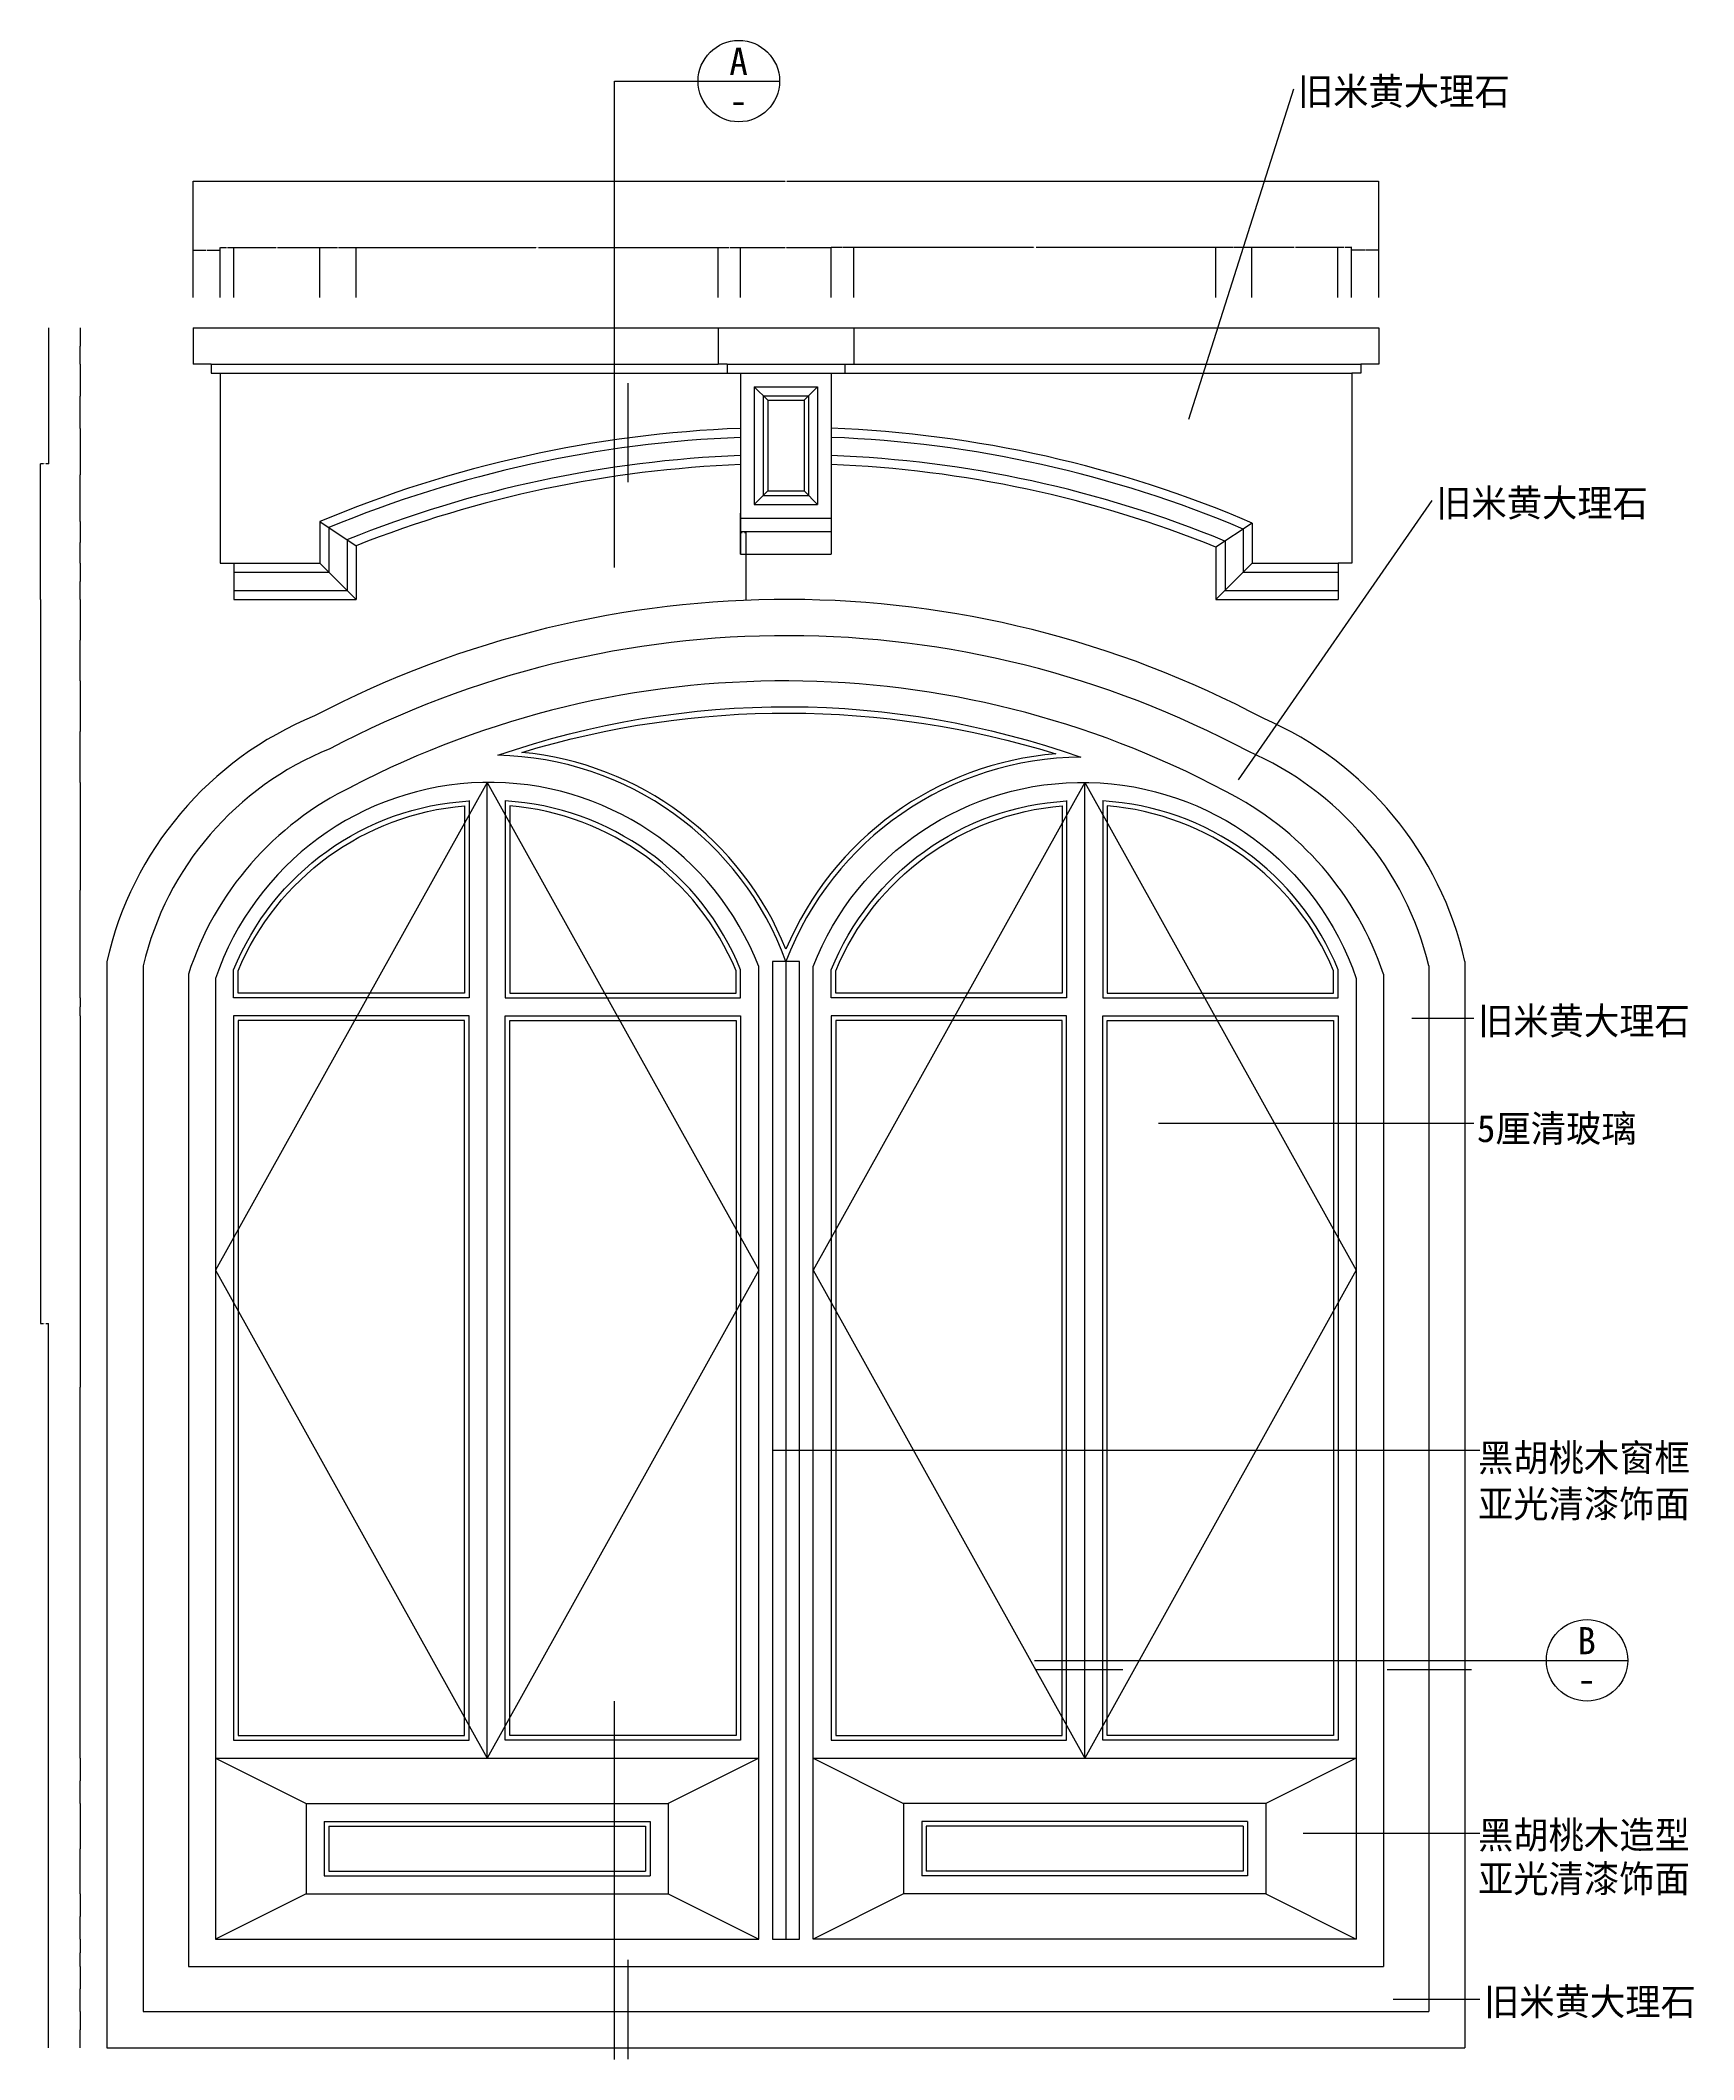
# Model space of a CAD drawing. Header units: metres. Extents: x 247 to 5330, y 146 to 7075.
# Drawn here: x 247 to 3899, y 2483 to 6944 of the extents above; entities that cross this region are included whole.
import ezdxf

# ---------------------------------------------------------------- set-up
doc = ezdxf.new("R2010")
doc.units = ezdxf.units.M
for name, color, linetype in [('3', 3, 'Continuous'), ('4', 4, 'Continuous'), ('7', 7, 'Continuous'), ('BH', 3, 'Continuous'), ('DIM', 3, 'Continuous'), ('TEXT', 3, 'Continuous')]:
    doc.layers.add(name, color=color, linetype=linetype)
doc.dimstyles.get("Standard").update_dxf_attribs({"dimtxt": 2.5, "dimasz": 2.5, "dimexe": 1.25, "dimexo": 0.625, "dimtad": 1, "dimcen": 2.5, "dimazin": 3, "dimtfac": 1, "dimtmove": 0, "dimatfit": 3})

# ---------------------------------------------------------------- blocks, each defined once
blk = doc.blocks.new('*D1')
for p, q in [((3172.34, 6480.68), (3143.09, 6480.68)), ((3143.34, 6376.36), (3143.34, 6480.68)), ((3203.59, 6480.68), (3174.34, 6480.68)), ((3203.34, 6376.36), (3203.34, 6480.68))]:
    blk.add_line(p, q)
at = {"layer": 'Defpoints'}
for p in [(3203.34, 6480.68), (3143.34, 6376.36), (3203.34, 6376.36)]:
    blk.add_point(p, dxfattribs=at)
at = {"layer": 'DIM', "insert": (3173.34, 6480.68), "char_height": 1, "attachment_point": 5}
blk.add_mtext('60', dxfattribs=at)
blk = doc.blocks.new('*D5')
for p, q in [((334.86, 4788.82), (334.86, 3968.82)), ((334.61, 3968.82), (334.36, 3968.82)), ((334.86, 3148.82), (334.86, 3968.82)), ((334.86, 3968.82), (334.86, 3968.82)), ((335.11, 3968.82), (335.36, 3968.82))]:
    blk.add_line(p, q)
at = {"layer": 'Defpoints'}
for p in [(334.86, 4788.82), (334.86, 3968.82), (334.86, 3148.82)]:
    blk.add_point(p, dxfattribs=at)
at = {"layer": 'DIM', "insert": (334.86, 3969.945), "char_height": 1, "attachment_point": 5}
blk.add_mtext('0', dxfattribs=at)
blk = doc.blocks.new('*D7')
for p, q in [((334.86, 3148.82), (334.86, 3098.82)), ((334.61, 3098.82), (334.36, 3098.82)), ((334.86, 3048.82), (334.86, 3098.82)), ((334.86, 3098.82), (334.86, 3098.82)), ((335.11, 3098.82), (335.36, 3098.82))]:
    blk.add_line(p, q)
at = {"layer": 'Defpoints'}
for p in [(334.86, 3148.82), (334.86, 3098.82), (334.86, 3048.82)]:
    blk.add_point(p, dxfattribs=at)
at = {"layer": 'DIM', "insert": (334.86, 3099.945), "char_height": 1, "attachment_point": 5}
blk.add_mtext('0', dxfattribs=at)
blk = doc.blocks.new('*D8')
for p, q in [((334.86, 3048.82), (334.86, 2948.82)), ((334.61, 2948.82), (334.36, 2948.82)), ((334.86, 2848.82), (334.86, 2948.82)), ((334.86, 2948.82), (334.86, 2948.82)), ((335.11, 2948.82), (335.36, 2948.82))]:
    blk.add_line(p, q)
at = {"layer": 'Defpoints'}
for p in [(334.86, 3048.82), (334.86, 2948.82), (334.86, 2848.82)]:
    blk.add_point(p, dxfattribs=at)
at = {"layer": 'DIM', "insert": (334.86, 2949.945), "char_height": 1, "attachment_point": 5}
blk.add_mtext('0', dxfattribs=at)
blk = doc.blocks.new('*D9')
for p, q in [((334.86, 2848.82), (334.86, 2798.82)), ((334.61, 2798.82), (334.36, 2798.82)), ((334.86, 2748.82), (334.86, 2798.82)), ((334.86, 2798.82), (334.86, 2798.82)), ((335.11, 2798.82), (335.36, 2798.82))]:
    blk.add_line(p, q)
at = {"layer": 'Defpoints'}
for p in [(334.86, 2848.82), (334.86, 2798.82), (334.86, 2748.82)]:
    blk.add_point(p, dxfattribs=at)
at = {"layer": 'DIM', "insert": (334.86, 2799.945), "char_height": 1, "attachment_point": 5}
blk.add_mtext('0', dxfattribs=at)
blk = doc.blocks.new('*D10')
for p, q in [((334.86, 2748.82), (334.86, 2718.82)), ((334.61, 2718.82), (334.36, 2718.82)), ((334.86, 2688.82), (334.86, 2718.82)), ((334.86, 2718.82), (334.86, 2718.82)), ((335.11, 2718.82), (335.36, 2718.82))]:
    blk.add_line(p, q)
at = {"layer": 'Defpoints'}
for p in [(334.86, 2748.82), (334.86, 2718.82), (334.86, 2688.82)]:
    blk.add_point(p, dxfattribs=at)
at = {"layer": 'DIM', "insert": (334.86, 2719.945), "char_height": 1, "attachment_point": 5}
blk.add_mtext('0', dxfattribs=at)
blk = doc.blocks.new('*D11')
for p, q in [((334.86, 2688.82), (334.86, 2638.82)), ((334.61, 2638.82), (334.36, 2638.82)), ((334.86, 2588.82), (334.86, 2638.82)), ((334.86, 2638.82), (334.86, 2638.82)), ((335.11, 2638.82), (335.36, 2638.82))]:
    blk.add_line(p, q)
at = {"layer": 'Defpoints'}
for p in [(334.86, 2688.82), (334.86, 2638.82), (334.86, 2588.82)]:
    blk.add_point(p, dxfattribs=at)
at = {"layer": 'DIM', "insert": (334.86, 2639.945), "char_height": 1, "attachment_point": 5}
blk.add_mtext('0', dxfattribs=at)
blk = doc.blocks.new('*D12')
for p, q in [((334.86, 2588.82), (334.86, 2548.82)), ((334.61, 2548.82), (334.36, 2548.82)), ((334.86, 2508.82), (334.86, 2548.82)), ((334.86, 2548.82), (334.86, 2548.82)), ((335.11, 2548.82), (335.36, 2548.82))]:
    blk.add_line(p, q)
at = {"layer": 'Defpoints'}
for p in [(334.86, 2588.82), (334.86, 2548.82), (334.86, 2508.82)]:
    blk.add_point(p, dxfattribs=at)
at = {"layer": 'DIM', "insert": (334.86, 2549.945), "char_height": 1, "attachment_point": 5}
blk.add_mtext('0', dxfattribs=at)
blk = doc.blocks.new('*D43')
for p, q in [((334.86, 6308.81), (334.86, 6268.81)), ((334.61, 6268.81), (334.36, 6268.81)), ((334.86, 6228.81), (334.86, 6268.81)), ((334.86, 6268.81), (334.86, 6268.81)), ((335.11, 6268.81), (335.36, 6268.81))]:
    blk.add_line(p, q)
at = {"layer": 'Defpoints'}
for p in [(334.86, 6308.81), (334.86, 6268.81), (334.86, 6228.81)]:
    blk.add_point(p, dxfattribs=at)
at = {"layer": 'DIM', "insert": (334.86, 6269.935), "char_height": 1, "attachment_point": 5}
blk.add_mtext('0', dxfattribs=at)
blk = doc.blocks.new('*D44')
for p, q in [((334.86, 6228.81), (334.86, 6157.83)), ((334.61, 6157.83), (334.36, 6157.83)), ((334.86, 6086.85), (334.86, 6157.83)), ((334.86, 6157.83), (334.86, 6157.83)), ((335.11, 6157.83), (335.36, 6157.83))]:
    blk.add_line(p, q)
at = {"layer": 'Defpoints'}
for p in [(334.86, 6228.81), (334.86, 6157.83), (334.86, 6086.85)]:
    blk.add_point(p, dxfattribs=at)
at = {"layer": 'DIM', "insert": (334.86, 6158.955), "char_height": 1, "attachment_point": 5}
blk.add_mtext('0', dxfattribs=at)
blk = doc.blocks.new('*D45')
for p, q in [((334.86, 5880.98), (334.86, 5834.89)), ((334.61, 5834.89), (334.36, 5834.89)), ((334.86, 5788.81), (334.86, 5834.89)), ((334.86, 5834.89), (334.86, 5834.89)), ((335.11, 5834.89), (335.36, 5834.89))]:
    blk.add_line(p, q)
at = {"layer": 'Defpoints'}
for p in [(334.86, 5880.98), (334.86, 5834.89), (334.86, 5788.81)]:
    blk.add_point(p, dxfattribs=at)
at = {"layer": 'DIM', "insert": (334.86, 5836.015), "char_height": 1, "attachment_point": 5}
blk.add_mtext('0', dxfattribs=at)
blk = doc.blocks.new('*D46')
for p, q in [((334.86, 5788.81), (334.86, 5748.81)), ((334.61, 5748.81), (334.36, 5748.81)), ((334.86, 5708.81), (334.86, 5748.81)), ((334.86, 5748.81), (334.86, 5748.81)), ((335.11, 5748.81), (335.36, 5748.81))]:
    blk.add_line(p, q)
at = {"layer": 'Defpoints'}
for p in [(334.86, 5788.81), (334.86, 5748.81), (334.86, 5708.81)]:
    blk.add_point(p, dxfattribs=at)
at = {"layer": 'DIM', "insert": (334.86, 5749.935), "char_height": 1, "attachment_point": 5}
blk.add_mtext('0', dxfattribs=at)
blk = doc.blocks.new('*D47')
for p, q in [((334.86, 5708.81), (334.86, 5618.81)), ((334.61, 5618.81), (334.36, 5618.81)), ((334.86, 5528.81), (334.86, 5618.81)), ((334.86, 5618.81), (334.86, 5618.81)), ((335.11, 5618.81), (335.36, 5618.81))]:
    blk.add_line(p, q)
at = {"layer": 'Defpoints'}
for p in [(334.86, 5708.81), (334.86, 5618.81), (334.86, 5528.81)]:
    blk.add_point(p, dxfattribs=at)
at = {"layer": 'DIM', "insert": (334.86, 5619.935), "char_height": 1, "attachment_point": 5}
blk.add_mtext('0', dxfattribs=at)
blk = doc.blocks.new('*D48')
for p, q in [((334.86, 5528.81), (334.86, 5416.75)), ((334.61, 5416.75), (334.36, 5416.75)), ((334.86, 5304.69), (334.86, 5416.75)), ((334.86, 5416.75), (334.86, 5416.75)), ((335.11, 5416.75), (335.36, 5416.75))]:
    blk.add_line(p, q)
at = {"layer": 'Defpoints'}
for p in [(334.86, 5528.81), (334.86, 5416.75), (334.86, 5304.69)]:
    blk.add_point(p, dxfattribs=at)
at = {"layer": 'DIM', "insert": (334.86, 5417.875), "char_height": 1, "attachment_point": 5}
blk.add_mtext('0', dxfattribs=at)
blk = doc.blocks.new('*D49')
for p, q in [((334.86, 6086.85), (334.86, 5983.91)), ((334.61, 5983.91), (334.36, 5983.91)), ((334.86, 5880.98), (334.86, 5983.91)), ((334.86, 5983.91), (334.86, 5983.91)), ((335.11, 5983.91), (335.36, 5983.91))]:
    blk.add_line(p, q)
at = {"layer": 'Defpoints'}
for p in [(334.86, 6086.85), (334.86, 5983.91), (334.86, 5880.98)]:
    blk.add_point(p, dxfattribs=at)
at = {"layer": 'DIM', "insert": (334.86, 5985.035), "char_height": 1, "attachment_point": 5}
blk.add_mtext('0', dxfattribs=at)
blk = doc.blocks.new('*D51')
for p, q in [((334.86, 4828.82), (334.86, 4808.82)), ((334.61, 4808.82), (334.36, 4808.82)), ((334.86, 4788.82), (334.86, 4808.82)), ((334.86, 4808.82), (334.86, 4808.82)), ((335.11, 4808.82), (335.36, 4808.82))]:
    blk.add_line(p, q)
at = {"layer": 'Defpoints'}
for p in [(334.86, 4828.82), (334.86, 4808.82), (334.86, 4788.82)]:
    blk.add_point(p, dxfattribs=at)
at = {"layer": 'DIM', "insert": (334.86, 4809.945), "char_height": 1, "attachment_point": 5}
blk.add_mtext('0', dxfattribs=at)
blk = doc.blocks.new('*D52')
for p, q in [((334.86, 5304.69), (334.86, 5066.75)), ((334.61, 5066.75), (334.36, 5066.75)), ((334.86, 4828.82), (334.86, 5066.75)), ((334.86, 5066.75), (334.86, 5066.75)), ((335.11, 5066.75), (335.36, 5066.75))]:
    blk.add_line(p, q)
at = {"layer": 'Defpoints'}
for p in [(334.86, 5304.69), (334.86, 5066.75), (334.86, 4828.82)]:
    blk.add_point(p, dxfattribs=at)
at = {"layer": 'DIM', "insert": (334.86, 5067.875), "char_height": 1, "attachment_point": 5}
blk.add_mtext('0', dxfattribs=at)
blk = doc.blocks.new('*D53')
for p, q in [((1793.78, 6006.79), (1793.78, 5856.91)), ((1794.03, 5856.91), (1797.265, 5856.91)), ((1802.265, 5856.91), (1805.5, 5856.91)), ((1805.75, 5707.03), (1805.75, 5856.91))]:
    blk.add_line(p, q)
at = {"layer": 'Defpoints'}
for p in [(1793.78, 6006.79), (1793.78, 5856.91), (1805.75, 5707.03)]:
    blk.add_point(p, dxfattribs=at)
at = {"layer": 'DIM', "insert": (1799.765, 5856.91), "char_height": 1, "attachment_point": 5}
blk.add_mtext('11,97', dxfattribs=at)
blk = doc.blocks.new('*D54')
for p, q in [((1793.78, 6208.81), (1793.78, 5899.81)), ((1793.53, 5899.81), (1793.28, 5899.81)), ((1793.78, 5808.81), (1793.78, 5899.81)), ((1793.78, 5899.81), (1793.78, 5899.81)), ((1794.03, 5899.81), (1794.28, 5899.81))]:
    blk.add_line(p, q)
at = {"layer": 'Defpoints'}
for p in [(1793.78, 6208.81), (1793.78, 5899.81), (1793.78, 5808.81)]:
    blk.add_point(p, dxfattribs=at)
at = {"layer": 'DIM', "insert": (1793.78, 5900.935), "char_height": 1, "attachment_point": 5}
blk.add_mtext('0', dxfattribs=at)
blk = doc.blocks.new('*D55')
for p, q in [((944.21, 6376.36), (944.21, 6486.68)), ((944.46, 6486.68), (1340.995, 6486.68)), ((1346.995, 6486.68), (1743.53, 6486.68)), ((1743.78, 6376.36), (1743.78, 6486.68))]:
    blk.add_line(p, q)
at = {"layer": 'Defpoints'}
for p in [(944.21, 6486.68), (944.21, 6376.36), (1743.78, 6376.36)]:
    blk.add_point(p, dxfattribs=at)
at = {"layer": 'DIM', "insert": (1343.995, 6486.68), "char_height": 1, "attachment_point": 5}
blk.add_mtext('799,57', dxfattribs=at)
blk = doc.blocks.new('*D56')
for p, q in [((584.21, 6444.3), (584.21, 6632.81)), ((584.46, 6632.81), (1891.775, 6632.81)), ((1895.775, 6632.81), (3203.09, 6632.81)), ((3203.34, 6444.3), (3203.34, 6632.81))]:
    blk.add_line(p, q)
at = {"layer": 'Defpoints'}
for p in [(584.21, 6632.81), (584.21, 6444.3), (3203.34, 6444.3)]:
    blk.add_point(p, dxfattribs=at)
at = {"layer": 'DIM', "insert": (1893.775, 6632.81), "char_height": 1, "attachment_point": 5}
blk.add_mtext('2620', dxfattribs=at)
blk = doc.blocks.new('*D57')
for p, q in [((864.21, 6376.36), (864.21, 6486.68)), ((864.46, 6486.68), (903.21, 6486.68)), ((905.21, 6486.68), (943.96, 6486.68)), ((944.21, 6376.36), (944.21, 6486.68))]:
    blk.add_line(p, q)
at = {"layer": 'Defpoints'}
for p in [(864.21, 6486.68), (864.21, 6376.36), (944.21, 6376.36)]:
    blk.add_point(p, dxfattribs=at)
at = {"layer": 'DIM', "insert": (904.21, 6486.68), "char_height": 1, "attachment_point": 5}
blk.add_mtext('80', dxfattribs=at)
blk = doc.blocks.new('*D58')
for p, q in [((584.21, 6376.36), (584.21, 6480.68)), ((584.46, 6480.68), (613.21, 6480.68)), ((615.21, 6480.68), (643.96, 6480.68)), ((644.21, 6376.36), (644.21, 6480.68))]:
    blk.add_line(p, q)
at = {"layer": 'Defpoints'}
for p in [(584.21, 6480.68), (584.21, 6376.36), (644.21, 6376.36)]:
    blk.add_point(p, dxfattribs=at)
at = {"layer": 'DIM', "insert": (614.21, 6480.68), "char_height": 1, "attachment_point": 5}
blk.add_mtext('60', dxfattribs=at)
blk = doc.blocks.new('*D59')
for p, q in [((674.21, 6376.36), (674.21, 6486.68)), ((674.46, 6486.68), (767.71, 6486.68)), ((770.71, 6486.68), (863.96, 6486.68)), ((864.21, 6376.36), (864.21, 6486.68))]:
    blk.add_line(p, q)
at = {"layer": 'Defpoints'}
for p in [(674.21, 6486.68), (674.21, 6376.36), (864.21, 6376.36)]:
    blk.add_point(p, dxfattribs=at)
at = {"layer": 'DIM', "insert": (769.21, 6486.68), "char_height": 1, "attachment_point": 5}
blk.add_mtext('190', dxfattribs=at)
blk = doc.blocks.new('*D60')
for p, q in [((644.21, 6376.36), (644.21, 6486.68)), ((644.46, 6486.68), (658.21, 6486.68)), ((660.21, 6486.68), (673.96, 6486.68)), ((674.21, 6376.36), (674.21, 6486.68))]:
    blk.add_line(p, q)
at = {"layer": 'Defpoints'}
for p in [(644.21, 6486.68), (644.21, 6376.36), (674.21, 6376.36)]:
    blk.add_point(p, dxfattribs=at)
at = {"layer": 'DIM', "insert": (659.21, 6486.68), "char_height": 1, "attachment_point": 5}
blk.add_mtext('30', dxfattribs=at)
blk = doc.blocks.new('*D61')
for p, q in [((2440.56, 6486.68), (2043.53, 6486.68)), ((2043.78, 6376.36), (2043.78, 6486.68)), ((2843.59, 6486.68), (2446.56, 6486.68)), ((2843.34, 6376.36), (2843.34, 6486.68))]:
    blk.add_line(p, q)
at = {"layer": 'Defpoints'}
for p in [(2843.34, 6486.68), (2043.78, 6376.36), (2843.34, 6376.36)]:
    blk.add_point(p, dxfattribs=at)
at = {"layer": 'DIM', "insert": (2443.56, 6486.68), "char_height": 1, "attachment_point": 5}
blk.add_mtext('799,56', dxfattribs=at)
blk = doc.blocks.new('*D62')
for p, q in [((1793.78, 6376.36), (1793.78, 6486.68)), ((1794.03, 6486.68), (1892.28, 6486.68)), ((1895.28, 6486.68), (1993.53, 6486.68)), ((1993.78, 6376.36), (1993.78, 6486.68))]:
    blk.add_line(p, q)
at = {"layer": 'Defpoints'}
for p in [(1793.78, 6486.68), (1793.78, 6376.36), (1993.78, 6376.36)]:
    blk.add_point(p, dxfattribs=at)
at = {"layer": 'DIM', "insert": (1893.78, 6486.68), "char_height": 1, "attachment_point": 5}
blk.add_mtext('200', dxfattribs=at)
blk = doc.blocks.new('*D63')
for p, q in [((1743.78, 6376.36), (1743.78, 6486.68)), ((1744.03, 6486.68), (1767.78, 6486.68)), ((1769.78, 6486.68), (1793.53, 6486.68)), ((1793.78, 6376.36), (1793.78, 6486.68))]:
    blk.add_line(p, q)
at = {"layer": 'Defpoints'}
for p in [(1743.78, 6486.68), (1743.78, 6376.36), (1793.78, 6376.36)]:
    blk.add_point(p, dxfattribs=at)
at = {"layer": 'DIM', "insert": (1768.78, 6486.68), "char_height": 1, "attachment_point": 5}
blk.add_mtext('50', dxfattribs=at)
blk = doc.blocks.new('*D64')
for p, q in [((2017.78, 6486.68), (1993.53, 6486.68)), ((1993.78, 6376.36), (1993.78, 6486.68)), ((2044.03, 6486.68), (2019.78, 6486.68)), ((2043.78, 6376.36), (2043.78, 6486.68))]:
    blk.add_line(p, q)
at = {"layer": 'Defpoints'}
for p in [(2043.78, 6486.68), (1993.78, 6376.36), (2043.78, 6376.36)]:
    blk.add_point(p, dxfattribs=at)
at = {"layer": 'DIM', "insert": (2018.78, 6486.68), "char_height": 1, "attachment_point": 5}
blk.add_mtext('50', dxfattribs=at)
blk = doc.blocks.new('*D65')
for p, q in [((2017.78, 6486.68), (1993.53, 6486.68)), ((1993.78, 6376.36), (1993.78, 6486.68)), ((2044.03, 6486.68), (2019.78, 6486.68)), ((2043.78, 6376.36), (2043.78, 6486.68))]:
    blk.add_line(p, q)
at = {"layer": 'Defpoints'}
for p in [(2043.78, 6486.68), (1993.78, 6376.36), (2043.78, 6376.36)]:
    blk.add_point(p, dxfattribs=at)
at = {"layer": 'DIM', "insert": (2018.78, 6486.68), "char_height": 1, "attachment_point": 5}
blk.add_mtext('50', dxfattribs=at)
blk = doc.blocks.new('*D66')
for p, q in [((2882.34, 6486.68), (2843.09, 6486.68)), ((2843.34, 6376.36), (2843.34, 6486.68)), ((2923.59, 6486.68), (2884.34, 6486.68)), ((2923.34, 6376.36), (2923.34, 6486.68))]:
    blk.add_line(p, q)
at = {"layer": 'Defpoints'}
for p in [(2923.34, 6486.68), (2843.34, 6376.36), (2923.34, 6376.36)]:
    blk.add_point(p, dxfattribs=at)
at = {"layer": 'DIM', "insert": (2883.34, 6486.68), "char_height": 1, "attachment_point": 5}
blk.add_mtext('80', dxfattribs=at)
blk = doc.blocks.new('*D67')
for p, q in [((3016.84, 6486.68), (2923.09, 6486.68)), ((2923.34, 6376.36), (2923.34, 6486.68)), ((3113.59, 6486.68), (3019.84, 6486.68)), ((3113.34, 6376.36), (3113.34, 6486.68))]:
    blk.add_line(p, q)
at = {"layer": 'Defpoints'}
for p in [(3113.34, 6486.68), (2923.34, 6376.36), (3113.34, 6376.36)]:
    blk.add_point(p, dxfattribs=at)
at = {"layer": 'DIM', "insert": (3018.34, 6486.68), "char_height": 1, "attachment_point": 5}
blk.add_mtext('190', dxfattribs=at)
blk = doc.blocks.new('*D68')
for p, q in [((3127.34, 6486.68), (3113.09, 6486.68)), ((3113.34, 6376.36), (3113.34, 6486.68)), ((3143.59, 6486.68), (3129.34, 6486.68)), ((3143.34, 6376.36), (3143.34, 6486.68))]:
    blk.add_line(p, q)
at = {"layer": 'Defpoints'}
for p in [(3143.34, 6486.68), (3113.34, 6376.36), (3143.34, 6376.36)]:
    blk.add_point(p, dxfattribs=at)
at = {"layer": 'DIM', "insert": (3128.34, 6486.68), "char_height": 1, "attachment_point": 5}
blk.add_mtext('30', dxfattribs=at)
blk = doc.blocks.new('*D6')
for p, q in [((247.13, 5708.81), (247.13, 4108.81)), ((247.38, 4108.81), (253.635, 4108.81)), ((258.635, 4108.81), (264.89, 4108.81)), ((265.14, 2508.82), (265.14, 4108.81))]:
    blk.add_line(p, q)
at = {"layer": 'Defpoints'}
for p in [(247.13, 5708.81), (247.13, 4108.81), (265.14, 2508.82)]:
    blk.add_point(p, dxfattribs=at)
at = {"layer": 'DIM', "insert": (256.135, 4108.81), "char_height": 1, "attachment_point": 5}
blk.add_mtext('18,01', dxfattribs=at)
blk = doc.blocks.new('*D50')
for p, q in [((265.14, 6308.81), (265.14, 6008.81)), ((253.635, 6008.81), (246.88, 6008.81)), ((247.13, 5708.81), (247.13, 6008.81)), ((265.39, 6008.81), (258.635, 6008.81))]:
    blk.add_line(p, q)
at = {"layer": 'Defpoints'}
for p in [(265.14, 6308.81), (265.14, 6008.81), (247.13, 5708.81)]:
    blk.add_point(p, dxfattribs=at)
at = {"layer": 'DIM', "insert": (256.135, 6008.81), "char_height": 1, "attachment_point": 5}
blk.add_mtext('18,01', dxfattribs=at)

msp = doc.modelspace()

# ---------------------------------------------------------------- hatches: boundary and pattern name
at = {"layer": 'BH'}
h = msp.add_hatch(dxfattribs=at)
h.set_pattern_fill('AR-RROOF', scale=600)
h.paths.add_polyline_path([(1893.9, 4935.95, -0.28), (2490.39, 5367.79, 0.15), (1310.51, 5371.05, -0.28)])
h.paths.add_polyline_path([(2503.78, 4838.82), (2503.78, 5252.97, 0.28), (2003.78, 4888.21), (2003.78, 4838.82)])
h.paths.add_polyline_path([(2503.78, 4778.82), (2003.78, 4778.82), (2003.78, 3198.82), (2503.78, 3198.82)])
h.paths.add_polyline_path([(2603.78, 3198.82), (3103.78, 3198.82), (3103.78, 4778.82), (2603.78, 4778.82)])
h.paths.add_polyline_path([(3103.78, 4838.82), (3103.78, 4888.21, 0.28), (2603.78, 5252.97), (2603.78, 4838.82)])
h.paths.add_polyline_path([(1283.78, 3198.82), (1783.78, 3198.82), (1783.78, 4778.82), (1283.78, 4778.82)])
h.paths.add_polyline_path([(1283.78, 5252.97), (1283.78, 4838.82), (1783.78, 4838.82), (1783.78, 4888.21, 0.28)])
h.paths.add_polyline_path([(1183.78, 5252.97, 0.28), (683.78, 4888.21), (683.78, 4838.82), (1183.78, 4838.82)])
h.paths.add_polyline_path([(1183.78, 4778.82), (683.78, 4778.82), (683.78, 3198.82), (1183.78, 3198.82)])

# ---------------------------------------------------------------- linework, layer by layer
at = {"layer": '3'}
for p, q in [((624.21, 6228.81), (1743.78, 6228.81)), ((1763.78, 6228.81), (2023.78, 6228.81)), ((2043.78, 6228.81), (3163.78, 6228.81)), ((1823.78, 6178.81), (1853.78, 6148.81)), ((1843.78, 6158.81), (1943.78, 6158.81)), ((1843.78, 6158.81), (1843.78, 5938.81)), ((1933.78, 6148.81), (1963.78, 6178.81)), ((1943.78, 6158.81), (1943.78, 5938.81)), ((1823.78, 5918.81), (1853.78, 5948.81)), ((1843.78, 5938.81), (1943.78, 5938.81)), ((1933.78, 5948.81), (1963.78, 5918.81)), ((864.21, 5880.98), (944.21, 5827.4)), ((884.21, 5867.69), (884.21, 5768.81)), ((1793.78, 5858.81), (1993.78, 5858.81)), ((2923.78, 5877.75), (2843.78, 5824.36)), ((2903.78, 5864.52), (2903.78, 5768.81)), ((924.21, 5840.91), (924.21, 5728.81)), ((2863.78, 5837.82), (2863.78, 5728.81)), ((674.21, 5768.81), (884.21, 5768.81)), ((944.21, 5708.81), (864.21, 5788.81)), ((2923.78, 5788.81), (2843.78, 5708.81)), ((2903.78, 5768.81), (3113.78, 5768.81)), ((674.21, 5728.81), (924.21, 5728.81)), ((2863.78, 5728.81), (3113.78, 5728.81)), ((1233.78, 5304.69), (633.78, 4226.75)), ((1233.78, 5304.69), (1833.78, 4226.75)), ((2553.78, 5304.69), (1953.78, 4226.75)), ((2553.78, 5304.69), (3153.78, 4226.75)), ((1893.78, 4908.82), (1893.78, 2749.08)), ((633.78, 4226.75), (1233.78, 3148.82)), ((1833.78, 4226.75), (1233.78, 3148.82)), ((1953.78, 4226.75), (2553.78, 3148.82)), ((3153.78, 4226.75), (2553.78, 3148.82)), ((873.78, 3008.82), (1593.78, 3008.82)), ((873.78, 3008.82), (873.78, 2888.82)), ((883.78, 2998.82), (1583.78, 2998.82)), ((883.78, 2998.82), (883.78, 2898.82)), ((1583.78, 2998.82), (1583.78, 2898.82)), ((1593.78, 3008.82), (1593.78, 2888.82)), ((2913.78, 3008.82), (2193.78, 3008.82)), ((2193.78, 3008.82), (2193.78, 2888.82)), ((2903.78, 2998.82), (2203.78, 2998.82)), ((2203.78, 2998.82), (2203.78, 2898.82)), ((2903.78, 2998.82), (2903.78, 2898.82)), ((2913.78, 3008.82), (2913.78, 2888.82)), ((873.78, 2888.82), (1593.78, 2888.82)), ((883.78, 2898.82), (1583.78, 2898.82)), ((2913.78, 2888.82), (2193.78, 2888.82)), ((2903.78, 2898.82), (2203.78, 2898.82))]:
    msp.add_line(p, q, dxfattribs=at)
for points in [[(1310.51, 5371.05, -0.15), (2490.39, 5367.79, 0.28), (1893.9, 4935.95, 0.28)], [(1183.78, 5252.97), (1183.78, 4838.82), (683.78, 4838.82), (683.78, 4888.21, -0.28)], [(1283.78, 5252.97), (1283.78, 4838.82), (1783.78, 4838.82), (1783.78, 4888.21, 0.28)], [(2503.78, 5252.97), (2503.78, 4838.82), (2003.78, 4838.82), (2003.78, 4888.21, -0.28)], [(2603.78, 5252.97), (2603.78, 4838.82), (3103.78, 4838.82), (3103.78, 4888.21, 0.28)]]:
    msp.add_lwpolyline(points, format="xyb", close=True, dxfattribs=at)
for points in [[(1183.78, 3198.82), (1183.78, 4778.82), (683.78, 4778.82), (683.78, 3198.82)], [(1283.78, 3198.82), (1283.78, 4778.82), (1783.78, 4778.82), (1783.78, 3198.82)], [(2503.78, 3198.82), (2503.78, 4778.82), (2003.78, 4778.82), (2003.78, 3198.82)], [(2603.78, 3198.82), (2603.78, 4778.82), (3103.78, 4778.82), (3103.78, 3198.82)]]:
    msp.add_lwpolyline(points, close=True, dxfattribs=at)
for centre, radius, start, end in [((1895.94, 3423.4), 2645.41, 92.21, 112.49), ((1895.99, 3421.94), 2606.87, 92.25, 111.89), ((1895.38, 3478.29), 2550.53, 67.69, 87.79), ((1895.37, 3477.94), 2590.87, 67.09, 87.82)]:
    msp.add_arc(centre, radius, start, end, dxfattribs=at)
at = {"layer": '4'}
for p, q in [((584.21, 6308.81), (3203.78, 6308.81)), ((584.21, 6308.81), (584.21, 6228.81)), ((1743.78, 6308.81), (1743.78, 6228.81)), ((2043.78, 6308.81), (2043.78, 6228.81)), ((3203.78, 6308.81), (3203.78, 6228.81)), ((624.21, 6228.81), (584.21, 6228.81)), ((624.21, 6228.81), (624.21, 6208.81)), ((624.21, 6208.81), (644.21, 6208.81)), ((644.21, 6208.81), (1763.78, 6208.81)), ((644.21, 6208.81), (644.21, 5788.81)), ((1763.78, 6228.81), (1743.78, 6228.81)), ((1763.78, 6228.81), (1763.78, 6208.81)), ((1763.78, 6208.81), (1793.78, 6208.81)), ((1793.78, 6208.81), (1793.78, 5808.81)), ((1793.78, 6208.81), (1993.78, 6208.81)), ((1993.78, 6208.81), (1993.78, 5808.81)), ((1993.78, 6208.81), (2023.78, 6208.81)), ((2023.78, 6228.81), (2023.78, 6208.81)), ((2023.78, 6228.81), (2043.78, 6228.81)), ((2023.78, 6208.81), (3143.78, 6208.81)), ((3143.78, 6208.81), (3143.78, 5788.81)), ((3163.78, 6208.81), (3143.78, 6208.81)), ((3163.78, 6228.81), (3163.78, 6208.81)), ((3203.78, 6228.81), (3163.78, 6228.81)), ((1853.78, 6148.81), (1933.78, 6148.81)), ((1853.78, 6148.81), (1853.78, 5948.81)), ((1933.78, 6148.81), (1933.78, 5948.81)), ((1853.78, 5948.81), (1933.78, 5948.81)), ((864.21, 5880.98), (864.21, 5788.81)), ((1793.78, 5888.81), (1993.78, 5888.81)), ((2923.78, 5877.75), (2923.78, 5788.81)), ((944.21, 5827.4), (944.21, 5708.81)), ((1793.78, 5808.81), (1993.78, 5808.81)), ((2843.78, 5824.36), (2843.78, 5708.81)), ((644.21, 5788.81), (674.21, 5788.81)), ((674.21, 5788.81), (864.21, 5788.81)), ((674.21, 5788.81), (674.21, 5708.81)), ((2923.78, 5788.81), (3113.78, 5788.81)), ((3113.78, 5788.81), (3113.78, 5708.81)), ((3143.78, 5788.81), (3113.78, 5788.81)), ((674.21, 5708.81), (944.21, 5708.81)), ((2843.78, 5708.81), (3113.78, 5708.81)), ((1233.78, 3148.82), (1233.78, 5304.69)), ((2553.78, 3148.82), (2553.78, 5304.69)), ((393.78, 4908.82), (393.78, 2508.82)), ((3393.78, 4908.82), (3393.78, 2508.82)), ((473.78, 4899.68), (473.78, 2588.82)), ((573.78, 4880.82), (573.78, 2688.82)), ((3213.78, 4880.82), (3213.78, 2688.82)), ((3313.78, 4899.68), (3313.78, 2588.82)), ((633.78, 3148.82), (1833.78, 3148.82)), ((1953.78, 3148.82), (3153.78, 3148.82)), ((573.78, 2688.82), (3213.78, 2688.82)), ((473.78, 2588.82), (3313.78, 2588.82)), ((393.78, 2508.82), (3393.78, 2508.82))]:
    msp.add_line(p, q, dxfattribs=at)
for centre, radius, start, end in [((1895.92, 3424.08), 2664.72, 92.2, 112.78), ((1895.37, 3477.78), 2611.04, 66.8, 87.84), ((1896.01, 3421.16), 2587.65, 92.26, 111.58), ((1895.39, 3478.47), 2530.34, 67.99, 87.77), ((1895.2, 3467.27), 2241.54, 61.95, 117.73), ((1895.2, 3467.27), 2161.54, 61.86, 117.83), ((1890.02, 3459.3), 2069.53, 61.93, 117.5), ((1143.78, 4740.07), 768.75, 112.29, 167.32), ((2643.78, 4740.07), 768.75, 12.68, 66.58), ((1143.78, 4740.07), 688.75, 111.98, 166.6), ((2643.78, 4740.07), 688.75, 13.4, 66.85), ((1238.63, 4666.01), 698.69, 115.8, 162.1), ((2548.78, 4659.26), 700.93, 18.43, 63.28)]:
    msp.add_arc(centre, radius, start, end, dxfattribs=at)
at = {"layer": '7'}
for p, q in [((1823.78, 6178.81), (1963.78, 6178.81)), ((1823.78, 6178.81), (1823.78, 5918.81)), ((1963.78, 6178.81), (1963.78, 5918.81)), ((1823.78, 5918.81), (1963.78, 5918.81)), ((633.78, 3148.82), (833.78, 3048.82)), ((1833.78, 3148.82), (1633.78, 3048.82)), ((1953.78, 3148.82), (2153.78, 3048.82)), ((3153.78, 3148.82), (2953.78, 3048.82)), ((833.78, 3048.82), (1633.78, 3048.82)), ((833.78, 3048.82), (833.78, 2848.82)), ((1633.78, 3048.82), (1633.78, 2848.82)), ((2953.78, 3048.82), (2153.78, 3048.82)), ((2153.78, 3048.82), (2153.78, 2848.82)), ((2953.78, 3048.82), (2953.78, 2848.82)), ((833.78, 2848.82), (633.78, 2748.82)), ((833.78, 2848.82), (1633.78, 2848.82)), ((1633.78, 2848.82), (1833.78, 2748.82)), ((2153.78, 2848.82), (1953.78, 2748.82)), ((2953.78, 2848.82), (2153.78, 2848.82)), ((2953.78, 2848.82), (3153.78, 2748.82))]:
    msp.add_line(p, q, dxfattribs=at)
for points in [[(1257.34, 5364.46, -0.17), (2545.6, 5360.19, 0.31), (1893.78, 4908.82, 0.31)], [(1833.78, 2748.82), (1833.78, 4897.81, 0.7), (633.78, 4871.15), (633.78, 2748.82)], [(1953.78, 2748.82), (1953.78, 4897.81, -0.7), (3153.78, 4871.15), (3153.78, 2748.82)]]:
    msp.add_lwpolyline(points, format="xyb", close=True, dxfattribs=at)
for points in [[(1193.78, 5264.69), (1193.78, 4828.82), (673.78, 4828.82), (673.78, 4890.17, -0.29), (1193.78, 5263.67, -0.29)], [(1273.78, 5264.69), (1273.78, 4828.82), (1793.78, 4828.82), (1793.78, 4890.17, 0.29), (1273.78, 5263.67, 0.29)], [(2513.78, 5264.69), (2513.78, 4828.82), (1993.78, 4828.82), (1993.78, 4890.17, -0.29), (2513.78, 5263.67, -0.29)], [(2593.78, 5264.69), (2593.78, 4828.82), (3113.78, 4828.82), (3113.78, 4890.17, 0.29), (2593.78, 5263.67, 0.29)]]:
    msp.add_lwpolyline(points, format="xyb", dxfattribs=at)
for points in [[(1863.78, 2749.08), (1923.78, 2749.08), (1923.78, 4908.82), (1863.78, 4908.82)], [(1193.78, 3188.82), (1193.78, 4788.82), (673.78, 4788.82), (673.78, 3188.82)], [(1273.78, 3188.82), (1273.78, 4788.82), (1793.78, 4788.82), (1793.78, 3188.82)], [(2513.78, 3188.82), (2513.78, 4788.82), (1993.78, 4788.82), (1993.78, 3188.82)], [(2593.78, 3188.82), (2593.78, 4788.82), (3113.78, 4788.82), (3113.78, 3188.82)]]:
    msp.add_lwpolyline(points, close=True, dxfattribs=at)
at = {"layer": 'DIM'}
for p, q in [((2443.19, 3364.85), (3573.59, 3364.85)), ((1515.3, 2482.76), (1515.3, 3274.89))]:
    msp.add_line(p, q, dxfattribs=at)
for points in [[(1515.3, 5779.44), (1515.3, 6854.07), (1699.76, 6854.07)], [(1699.76, 6854.07), (1879.76, 6854.07)], [(1545.3, 5967.68), (1545.3, 6186.83)], [(3573.59, 3364.85), (3753.59, 3364.85)], [(2444.08, 3344.78), (2638.14, 3344.78)], [(3221.86, 3344.78), (3408.5, 3344.78)], [(1545.3, 2483.73), (1545.3, 2702.88)]]:
    msp.add_lwpolyline(points, dxfattribs=at)
for centre in [(1789.76, 6854.07), (3663.59, 3364.85)]:
    msp.add_circle(centre, 90, dxfattribs=at)

# ---------------------------------------------------------------- texts
for s, p in [('A', (1768.77, 6867.67)), ('-', (1768.61, 6781.29)), ('B', (3642.2, 3378.45)), ('-', (3642.5, 3293.05))]:
    msp.add_text(s, height=60, dxfattribs=at).set_placement(p)
at = {"layer": 'TEXT'}
for s, p in [('旧米黄大理石', (3024.85, 6801.54)), ('旧米黄大理石', (3330.1, 5892)), ('旧米黄大理石', (3422.61, 4747.78)), ('5厘清玻璃', (3420.25, 4510.05)), ('黑胡桃木窗框', (3422.61, 3782.64)), ('亚光清漆饰面', (3422.61, 3680.67)), ('黑胡桃木造型', (3422.61, 2949.01)), ('亚光清漆饰面', (3422.61, 2852.41)), ('旧米黄大理石', (3435.91, 2580.76))]:
    msp.add_text(s, height=60, dxfattribs=at).set_placement(p)

# ---------------------------------------------------------------- dimensions: what is measured, and where the dimension line sits
at = {"layer": 'DIM'}
dim = msp.add_linear_dim(base=(584.21, 6632.81), p1=(584.21, 6444.3), p2=(3203.34, 6444.3), text='2620', dimstyle='Standard', dxfattribs=at)
dim.commit()
dim.dimension.update_dxf_attribs({"geometry": '*D56', "text_midpoint": (1893.775, 6632.81)})
for base, p1, p2, picture, middle in [((584.21, 6480.68), (584.21, 6376.36), (644.21, 6376.36), '*D58', (614.21, 6480.68)), ((644.21, 6486.68), (644.21, 6376.36), (674.21, 6376.36), '*D60', (659.21, 6486.68)), ((674.21, 6486.68), (674.21, 6376.36), (864.21, 6376.36), '*D59', (769.21, 6486.68)), ((864.21, 6486.68), (864.21, 6376.36), (944.21, 6376.36), '*D57', (904.21, 6486.68)), ((944.21, 6486.68), (944.21, 6376.36), (1743.78, 6376.36), '*D55', (1343.995, 6486.68)), ((1743.78, 6486.68), (1743.78, 6376.36), (1793.78, 6376.36), '*D63', (1768.78, 6486.68)), ((1793.78, 6486.68), (1793.78, 6376.36), (1993.78, 6376.36), '*D62', (1893.78, 6486.68)), ((2043.78, 6486.68), (2043.78, 6376.36), (1993.78, 6376.36), '*D64', (2018.78, 6486.68)), ((2043.78, 6486.68), (2043.78, 6376.36), (1993.78, 6376.36), '*D65', (2018.78, 6486.68)), ((2843.34, 6486.68), (2843.34, 6376.36), (2043.78, 6376.36), '*D61', (2443.56, 6486.68)), ((2923.34, 6486.68), (2923.34, 6376.36), (2843.34, 6376.36), '*D66', (2883.34, 6486.68)), ((3113.34, 6486.68), (3113.34, 6376.36), (2923.34, 6376.36), '*D67', (3018.34, 6486.68)), ((3143.34, 6486.68), (3143.34, 6376.36), (3113.34, 6376.36), '*D68', (3128.34, 6486.68)), ((3203.34, 6480.68), (3203.34, 6376.36), (3143.34, 6376.36), '*D1', (3173.34, 6480.68)), ((265.14, 6008.81), (265.14, 6308.81), (247.13, 5708.81), '*D50', (256.135, 6008.81)), ((334.86, 6268.81), (334.86, 6308.81), (334.86, 6228.81), '*D43', (334.86, 6269.935)), ((334.86, 6157.83), (334.86, 6228.81), (334.86, 6086.85), '*D44', (334.86, 6158.955)), ((1793.78, 5899.81), (1793.78, 6208.81), (1793.78, 5808.81), '*D54', (1793.78, 5900.935)), ((334.86, 5983.91), (334.86, 6086.85), (334.86, 5880.98), '*D49', (334.86, 5985.035)), ((1793.78, 5856.91), (1793.78, 6006.79), (1805.75, 5707.03), '*D53', (1799.765, 5856.91)), ((334.86, 5834.89), (334.86, 5880.98), (334.86, 5788.81), '*D45', (334.86, 5836.015)), ((334.86, 5748.81), (334.86, 5788.81), (334.86, 5708.81), '*D46', (334.86, 5749.935)), ((247.13, 4108.81), (247.13, 5708.81), (265.14, 2508.82), '*D6', (256.135, 4108.81)), ((334.86, 5618.81), (334.86, 5708.81), (334.86, 5528.81), '*D47', (334.86, 5619.935)), ((334.86, 5416.75), (334.86, 5528.81), (334.86, 5304.69), '*D48', (334.86, 5417.875)), ((334.86, 5066.75), (334.86, 5304.69), (334.86, 4828.82), '*D52', (334.86, 5067.875)), ((334.86, 4808.82), (334.86, 4828.82), (334.86, 4788.82), '*D51', (334.86, 4809.945)), ((334.86, 3968.82), (334.86, 4788.82), (334.86, 3148.82), '*D5', (334.86, 3969.945)), ((334.86, 3098.82), (334.86, 3148.82), (334.86, 3048.82), '*D7', (334.86, 3099.945)), ((334.86, 2948.82), (334.86, 3048.82), (334.86, 2848.82), '*D8', (334.86, 2949.945)), ((334.86, 2798.82), (334.86, 2848.82), (334.86, 2748.82), '*D9', (334.86, 2799.945)), ((334.86, 2718.82), (334.86, 2748.82), (334.86, 2688.82), '*D10', (334.86, 2719.945)), ((334.86, 2638.82), (334.86, 2688.82), (334.86, 2588.82), '*D11', (334.86, 2639.945)), ((334.86, 2548.82), (334.86, 2588.82), (334.86, 2508.82), '*D12', (334.86, 2549.945))]:
    dim = msp.add_linear_dim(base=base, p1=p1, p2=p2, dimstyle='Standard', dxfattribs=at)
    dim.commit()
    dim.dimension.update_dxf_attribs({"geometry": picture, "text_midpoint": middle})

# ---------------------------------------------------------------- leaders
for points in [[(2783.49, 6106.88), (3015.79, 6837.2)], [(2893.38, 5310.65), (3321.05, 5927.65)], [(3276.68, 4783.44), (3413.55, 4783.44)], [(2716.97, 4551.75), (3413.55, 4551.75)], [(1863.78, 3828.95), (3426.85, 3828.95)], [(3036.29, 2983.32), (3426.85, 2983.32)], [(3235.5, 2616.42), (3426.85, 2616.42)]]:
    msp.add_leader(points, dimstyle='Standard', dxfattribs=at)

doc.saveas('drawing.dxf')
